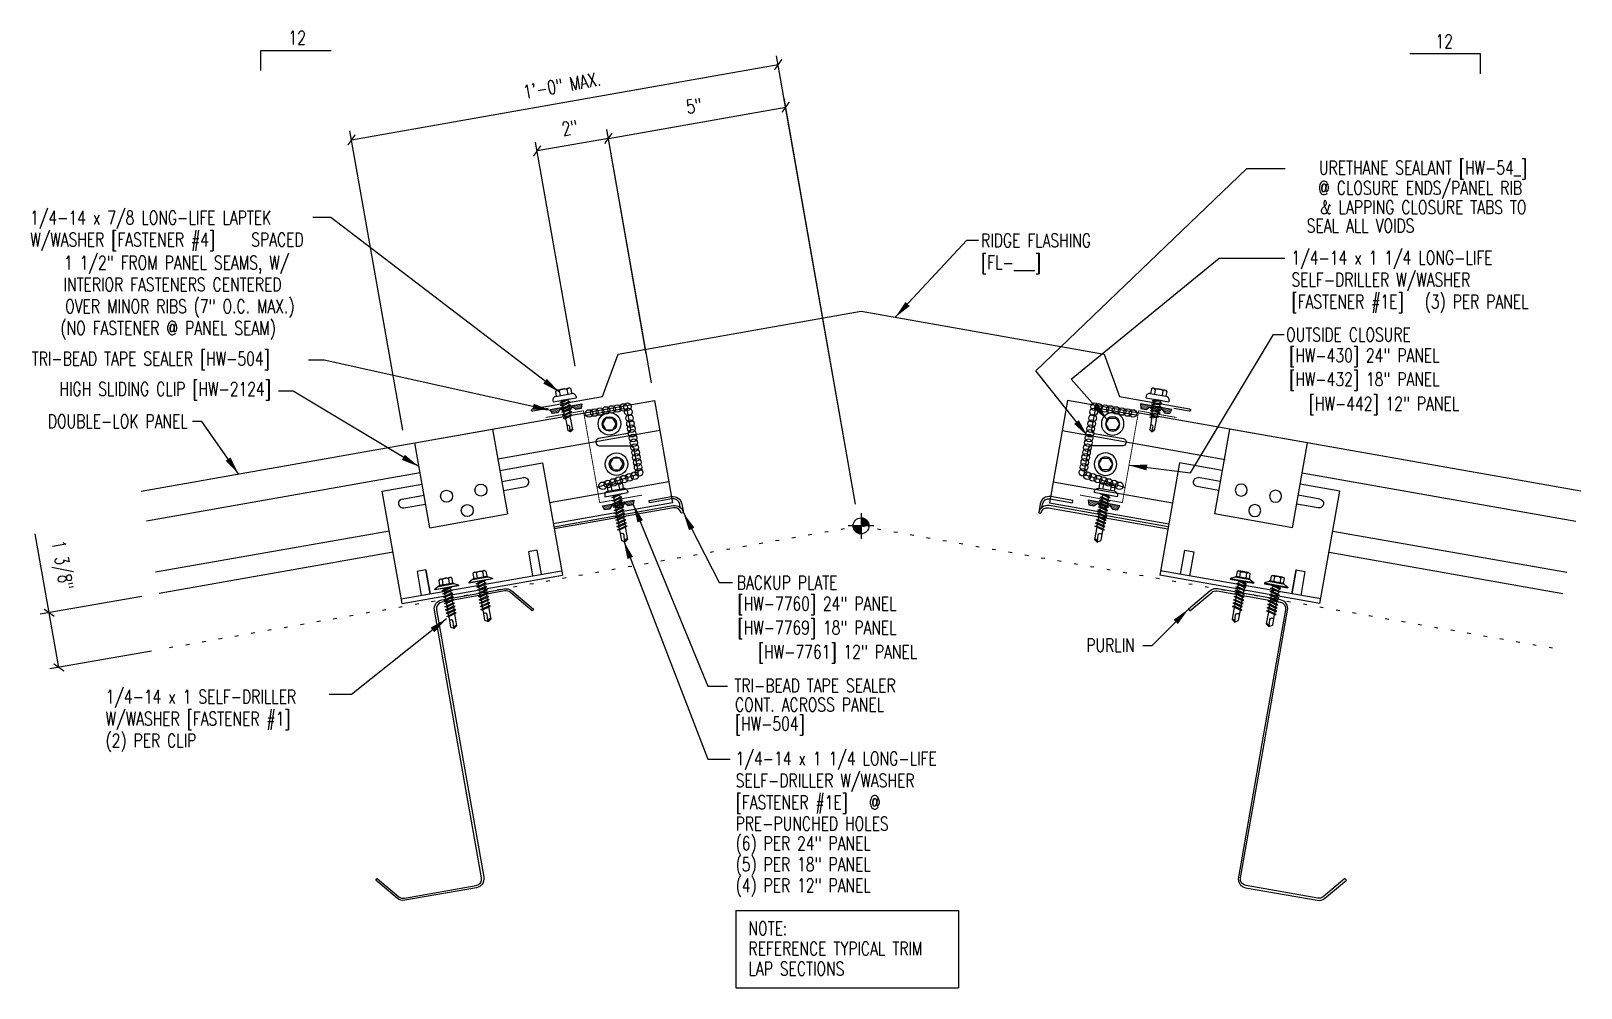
# Model space of a CAD drawing. Extents: x 0.2 to 43.1, y 9.4 to 35.9.
import ezdxf
from ezdxf.enums import TextEntityAlignment as Align

# ---------------------------------------------------------------- set-up
doc = ezdxf.new("R2010")
doc.units = 0
doc.header["$LTSCALE"] = 4
doc.header["$MEASUREMENT"] = 0
doc.linetypes.add('ACAD_ISO07W100', pattern=[3, 0, -3])
doc.layers.get('0').update_dxf_attribs({"linetype": 'CONTINUOUS'})
doc.layers.get('DEFPOINTS').update_dxf_attribs({"linetype": 'CONTINUOUS'})
for name, color, linetype in [('CLIP', 5, 'CONTINUOUS'), ('CLO', 3, 'CONTINUOUS'), ('DIM', 2, 'CONTINUOUS'), ('ELEV-MK', 3, 'CONTINUOUS'), ('FASTENER', 9, 'CONTINUOUS'), ('MARK', 1, 'CONTINUOUS'), ('PANEL', 11, 'CONTINUOUS'), ('STLA', 10, 'CONTINUOUS'), ('TAPE', 8, 'CONTINUOUS'), ('TEXT', 2, 'CONTINUOUS'), ('TRIM', 6, 'CONTINUOUS')]:
    doc.layers.add(name, color=color, linetype=linetype)
doc.styles.add('TEXT1', font='ROMANS.shx', dxfattribs={"width": 0.75, "height": 0.375})
doc.dimstyles.new('DETAIL', dxfattribs={"dimscale": 4, "dimtxt": 0.09375, "dimasz": 0.0625, "dimexe": 0.0625, "dimexo": 0.125, "dimgap": 0.0625, "dimtad": 1, "dimdec": 4, "dimzin": 3, "dimdsep": 46, "dimlunit": 4, "dimtxsty": 'TEXT1', "dimblk": 'ARCHTICK', "dimcen": 0.0625, "dimclrd": 7, "dimclre": 7, "dimclrt": 2, "dimadec": 0, "dimazin": 0, "dimtfac": 0.59375, "dimtdec": 4, "dimtmove": 0, "dimatfit": 3, "dimfxl": 0, "dimfrac": 2, "dimtolj": 1, "dimtzin": 3, "dimarcsym": 0})
doc.dimstyles.new('DETAIL$7', dxfattribs={"dimscale": 4, "dimtxt": 0.09375, "dimasz": 0.125, "dimexe": 0.0625, "dimexo": 0.125, "dimgap": 0.0625, "dimtad": 1, "dimdec": 4, "dimzin": 3, "dimdsep": 46, "dimlunit": 4, "dimtxsty": 'TEXT1', "dimblk": 'ARCHTICK', "dimcen": 0.0625, "dimclrd": 7, "dimclre": 7, "dimclrt": 2, "dimadec": 0, "dimazin": 0, "dimtfac": 0.59375, "dimtdec": 4, "dimtmove": 0, "dimatfit": 3, "dimfxl": 0, "dimfrac": 2, "dimtolj": 1, "dimtzin": 3, "dimarcsym": 0})

msp = doc.modelspace()

# ---------------------------------------------------------------- texts
at = {"layer": 'TEXT', "style": 'TEXT1', "width": 0.75}
for s, p in [('URETHANE SEALANT [HW-54_]', (41.573, 31.89547)), ('@ CLOSURE ENDS/PANEL RIB', (41.43991, 31.33925)), ('& LAPPING CLOSURE TABS TO', (41.56172, 30.80493)), ('SEAL ALL VOIDS', (38.46358, 30.29309)), ('1 1/2" FROM PANEL SEAMS, W/', (7.35155, 29.273)), ('INTERIOR FASTENERS CENTERED ', (7.32721, 28.66934)), ('OVER MINOR RIBS (7" O.C. MAX.)', (7.49312, 28.06579)), ('(NO FASTENER @ PANEL SEAM)', (6.97732, 27.46353)), ('HIGH SLIDING CLIP [HW-2124]', (6.83959, 25.7822)), ('[HW-442] 12" PANEL', (39.70234, 25.37714)), ('DOUBLE-LOK PANEL', (4.54364, 24.88808)), ('DOUBLE-LOK PANEL', (4.54364, 24.88808)), ('[HW-7761] 12" PANEL', (24.71254, 18.51732)), ('PURLIN', (30.72976, 18.70099))]:
    msp.add_text(s, height=0.375, dxfattribs=at).set_placement(p, align=Align.RIGHT)
for s, p in [('RIDGE FLASHING', (26.48185, 29.88603)), ('[FL-___]', (26.48185, 29.27888)), (' OUTSIDE CLOSURE', (34.72203, 27.28497)), ('TRI-BEAD TAPE SEALER [HW-504]', (0.22758, 26.62036)), ('[HW-430] 24" PANEL', (35.00022, 26.70883)), ('[HW-432] 18" PANEL', (35.00022, 26.0512)), ('BACKUP PLATE', (19.72557, 20.42905)), ('[HW-7760] 24" PANEL', (19.74531, 19.84753)), ('[HW-7769] 18" PANEL', (19.74531, 19.18588)), ('TRI-BEAD TAPE SEALER', (19.65983, 17.58563)), ('CONT. ACROSS PANEL', (19.67517, 17.05827)), ('[HW-504]', (19.67517, 16.52938)), ('PRE-PUNCHED HOLES', (19.69321, 13.76893)), ('(6) PER 24" PANEL', (19.69321, 13.22458)), ('(5) PER 18" PANEL', (19.69321, 12.64295)), ('(4) PER 12" PANEL', (19.69321, 12.06132))]:
    msp.add_text(s, height=0.375, dxfattribs=at).set_placement(p)

# ---------------------------------------------------------------- blocks, each defined once
blk = doc.blocks.new('_ArchTick')
at = {"color": 0, "linetype": 'ByBlock', "const_width": 0.15}
blk.add_lwpolyline([(-0.5, -0.5), (0.5, 0.5)], dxfattribs=at)
blk = doc.blocks.new('*D7')
at = {"layer": 'DEFPOINTS', "color": 0}
for p in [(14.204, 32.546), (17.309, 26.452), (15.34, 26.105)]:
    blk.add_point(p, dxfattribs=at)
at = {"layer": 'DIM', "color": 7, "lineweight": -2}
for p, q in [((17.222, 26.944), (16.13, 33.139)), ((15.253, 26.597), (14.161, 32.792)), ((16.174, 32.893), (14.204, 32.546))]:
    blk.add_line(p, q, dxfattribs=at)
at = {"layer": 'DIM', "color": 7, "lineweight": -2, "xscale": 0.25, "yscale": 0.25, "zscale": 0.25}
for p, rotation in [((16.174, 32.893), 9.999999999999886), ((14.204, 32.546), 189.9999999999999)]:
    blk.add_blockref('_ArchTick', p, dxfattribs=dict(at, rotation=rotation))
at = {"layer": 'DIM', "color": 2, "insert": (15.107, 33.185), "char_height": 0.375, "attachment_point": 5, "rotation": 10, "style": 'TEXT1'}
blk.add_mtext('\\A1;2"', dxfattribs=at)
blk = doc.blocks.new('*D5')
at = {"layer": 'DEFPOINTS', "color": 0}
for p in [(20.871, 34.934), (10.574, 24.336), (23.1, 22.291)]:
    blk.add_point(p, dxfattribs=at)
at = {"layer": 'DIM', "color": 7, "lineweight": -2}
for p, q in [((23.013, 22.783), (20.827, 35.18)), ((9.073, 32.853), (20.871, 34.934)), ((10.488, 24.829), (9.029, 33.099))]:
    blk.add_line(p, q, dxfattribs=at)
at = {"layer": 'DIM', "color": 7, "lineweight": -2, "xscale": 0.25, "yscale": 0.25, "zscale": 0.25}
for p, rotation in [((20.871, 34.934), 10), ((9.073, 32.853), 190)]:
    blk.add_blockref('_ArchTick', p, dxfattribs=dict(at, rotation=rotation))
at = {"layer": 'DIM', "color": 2, "insert": (14.89, 34.359), "char_height": 0.375, "attachment_point": 5, "rotation": 10, "style": 'TEXT1'}
blk.add_mtext('\\A1;1\'-0" MAX.', dxfattribs=at)
blk = doc.blocks.new('*D6')
at = {"layer": 'DEFPOINTS', "color": 0}
for p in [(21.078, 33.758), (17.451, 25.651), (23.1, 22.291)]:
    blk.add_point(p, dxfattribs=at)
at = {"layer": 'DIM', "color": 7, "lineweight": -2}
for p, q in [((23.013, 22.783), (21.035, 34.004)), ((16.174, 32.893), (21.078, 33.758)), ((17.364, 26.143), (16.13, 33.139))]:
    blk.add_line(p, q, dxfattribs=at)
at = {"layer": 'DIM', "color": 7, "lineweight": -2, "xscale": 0.25, "yscale": 0.25, "zscale": 0.25}
for p, rotation in [((21.078, 33.758), 10), ((16.174, 32.893), 190)]:
    blk.add_blockref('_ArchTick', p, dxfattribs=dict(at, rotation=rotation))
at = {"layer": 'DIM', "color": 2, "insert": (18.544, 33.792), "char_height": 0.375, "attachment_point": 5, "rotation": 10, "style": 'TEXT1'}
blk.add_mtext('\\A1;5"', dxfattribs=at)
blk = doc.blocks.new('MB_DW1')
at = {"layer": 'FASTENER'}
for p, q in [((-0.217, 0.114), (-0.326, 0.059)), ((-0.326, 0.059), (-0.326, 0.049)), ((-0.326, 0.049), (0.326, 0.049)), ((-0.217, 0.114), (0.217, 0.114)), ((-0.193, 0.137), (0.193, 0.137)), ((-0.193, 0.119), (0.193, 0.119)), ((-0.181, 0.276), (-0.181, 0.137)), ((-0.181, 0.137), (0.181, 0.137)), ((-0.139, -0.016), (0.046, 0.037)), ((-0.135, 0.302), (0.135, 0.302)), ((-0.104, -0.036), (0.139, 0.033)), ((-0.089, 0.276), (-0.089, 0.137)), ((-0.086, 0.037), (-0.086, -0.001)), ((-0.086, 0.037), (0.086, 0.037)), ((0.086, 0.037), (0.133, 0.037)), ((0.086, 0.018), (0.086, -0.042)), ((0.089, 0.276), (0.089, 0.137)), ((0.139, 0.033), (0.133, 0.037)), ((0.181, 0.276), (0.181, 0.137)), ((0.217, 0.114), (0.326, 0.059)), ((0.326, 0.059), (0.326, 0.049)), ((-0.104, -0.036), (-0.139, -0.016)), ((-0.139, -0.107), (0.104, -0.038)), ((-0.104, -0.127), (-0.139, -0.107)), ((-0.139, -0.198), (0.104, -0.128)), ((-0.104, -0.218), (-0.139, -0.198)), ((-0.139, -0.289), (0.104, -0.219)), ((-0.104, -0.309), (-0.139, -0.289)), ((-0.139, -0.38), (0.104, -0.31)), ((-0.104, -0.4), (-0.139, -0.38)), ((-0.139, -0.47), (0.104, -0.401)), ((-0.104, -0.127), (0.139, -0.058)), ((-0.104, -0.218), (0.139, -0.149)), ((-0.104, -0.309), (0.139, -0.239)), ((-0.104, -0.4), (0.139, -0.33)), ((-0.104, -0.491), (0.139, -0.421)), ((-0.086, -0.031), (-0.086, -0.092)), ((-0.086, -0.122), (-0.086, -0.183)), ((-0.086, -0.213), (-0.086, -0.274)), ((-0.086, -0.304), (-0.086, -0.364)), ((-0.086, -0.395), (-0.086, -0.455)), ((0.086, -0.073), (0.086, -0.133)), ((0.086, -0.164), (0.086, -0.224)), ((0.086, -0.255), (0.086, -0.315)), ((0.086, -0.345), (0.086, -0.406)), ((0.139, -0.058), (0.104, -0.038)), ((0.139, -0.149), (0.104, -0.128)), ((0.139, -0.239), (0.104, -0.219)), ((0.139, -0.33), (0.104, -0.31)), ((0.139, -0.421), (0.104, -0.401)), ((-0.104, -0.491), (-0.139, -0.47)), ((-0.139, -0.561), (0.104, -0.492)), ((-0.104, -0.581), (-0.139, -0.561)), ((-0.139, -0.652), (0.104, -0.583)), ((-0.104, -0.672), (-0.139, -0.652)), ((-0.139, -0.743), (0.104, -0.674)), ((-0.104, -0.763), (-0.139, -0.743)), ((-0.104, -0.581), (0.139, -0.512)), ((-0.104, -0.672), (0.139, -0.603)), ((-0.104, -0.763), (0.139, -0.694)), ((-0.086, -0.486), (-0.086, -0.546)), ((-0.086, -0.577), (-0.086, -0.637)), ((-0.086, -0.667), (-0.086, -0.728)), ((-0.086, -0.758), (-0.086, -1.05)), ((0.086, -0.436), (0.086, -0.497)), ((0.086, -0.527), (0.086, -0.588)), ((0.086, -0.618), (0.086, -0.679)), ((0.086, -0.709), (0.086, -1.05)), ((0.139, -0.512), (0.104, -0.492)), ((0.139, -0.603), (0.104, -0.583)), ((0.139, -0.694), (0.104, -0.674)), ((0, -1.111), (-0.086, -1.05)), ((-0.002, -1.095), (0.014, -0.909)), ((0, -1.111), (0.086, -1.05))]:
    blk.add_line(p, q, dxfattribs=at)
blk.add_lwpolyline([(-0.331, 0.037), (-0.331, 0.049), (0.331, 0.049), (0.331, 0.037)], close=True, dxfattribs=at)
for centre, radius, start, end in [((-0.193, 0.128), 0.00894, 90, 270), ((-0.135, 0.25), 0.0527, 29.8754, 150.1246), ((0, 0.138), 0.164, 56.9974, 123.0026), ((0.135, 0.25), 0.0527, 29.8754, 150.1246), ((0.193, 0.128), 0.00894, 270, 90), ((-0.046, -0.921), 0.0615, 11.1445, 130.906), ((0.054, -1.097), 0.0563, 55.4585, 194.8454)]:
    blk.add_arc(centre, radius, start, end, dxfattribs=at)
blk = doc.blocks.new('A$C40D92978')
at = {"layer": 'CLO'}
blk.add_lwpolyline([(1.074, 2.419), (2.155, 2.61, -0.414214), (2.26, 2.537), (2.349, 2.031, -0.414214), (2.276, 1.927), (1.468, 1.784, 0.414214), (1.395, 1.68), (1.399, 1.658, 0.362577), (1.487, 1.584), (2.353, 1.579, -0.362577), (2.441, 1.505), (2.554, 0.869, -0.377256), (2.492, 0.768), (1.424, 0.435)], format="xyb", dxfattribs=at)
at = {"layer": 'CLO', "const_width": 0.0239}
blk.add_lwpolyline([(2.668, 0.22), (1.499, 0.014), (1.048, 2.551), (0.002, 2.366)], dxfattribs=at)
blk = doc.blocks.new('*X9')
at = {"color": 0}
for p, q in [((-0.434, 0.135), (-0.434, 0.135)), ((-0.434, 0.123), (-0.434, 0.123)), ((-0.422, 0.141), (-0.422, 0.141)), ((-0.422, 0.129), (-0.422, 0.129)), ((-0.422, 0.117), (-0.422, 0.117)), ((-0.422, 0.105), (-0.422, 0.105)), ((-0.422, 0.094), (-0.422, 0.094)), ((-0.422, 0.082), (-0.422, 0.082)), ((-0.41, 0.135), (-0.41, 0.135)), ((-0.41, 0.123), (-0.41, 0.123)), ((-0.41, 0.111), (-0.41, 0.111)), ((-0.41, 0.1), (-0.41, 0.1)), ((-0.41, 0.088), (-0.41, 0.088)), ((-0.41, 0.076), (-0.41, 0.076)), ((-0.41, 0.064), (-0.41, 0.064)), ((-0.41, 0.053), (-0.41, 0.053)), ((-0.41, 0.041), (-0.41, 0.041)), ((-0.398, 0.141), (-0.398, 0.141)), ((-0.398, 0.129), (-0.398, 0.129)), ((-0.398, 0.117), (-0.398, 0.117)), ((-0.398, 0.105), (-0.398, 0.105)), ((-0.398, 0.094), (-0.398, 0.094)), ((-0.398, 0.082), (-0.398, 0.082)), ((-0.398, 0.07), (-0.398, 0.07)), ((-0.398, 0.059), (-0.398, 0.059)), ((-0.398, 0.047), (-0.398, 0.047)), ((-0.398, 0.035), (-0.398, 0.035)), ((-0.398, 0.023), (-0.398, 0.023)), ((-0.387, 0.135), (-0.387, 0.135)), ((-0.387, 0.123), (-0.387, 0.123)), ((-0.387, 0.111), (-0.387, 0.111)), ((-0.387, 0.1), (-0.387, 0.1)), ((-0.387, 0.088), (-0.387, 0.088)), ((-0.387, 0.076), (-0.387, 0.076)), ((-0.387, 0.064), (-0.387, 0.064)), ((-0.387, 0.053), (-0.387, 0.053)), ((-0.387, 0.041), (-0.387, 0.041)), ((-0.387, 0.029), (-0.387, 0.029)), ((-0.375, 0.141), (-0.375, 0.141)), ((-0.375, 0.129), (-0.375, 0.129)), ((-0.375, 0.117), (-0.375, 0.117)), ((-0.375, 0.105), (-0.375, 0.105)), ((-0.375, 0.094), (-0.375, 0.094)), ((-0.375, 0.082), (-0.375, 0.082)), ((-0.375, 0.07), (-0.375, 0.07)), ((-0.375, 0.059), (-0.375, 0.059)), ((-0.375, 0.047), (-0.375, 0.047)), ((-0.375, 0.035), (-0.375, 0.035)), ((-0.375, 0.023), (-0.375, 0.023)), ((-0.363, 0.135), (-0.363, 0.135)), ((-0.363, 0.123), (-0.363, 0.123)), ((-0.363, 0.111), (-0.363, 0.111)), ((-0.363, 0.1), (-0.363, 0.1)), ((-0.363, 0.088), (-0.363, 0.088)), ((-0.363, 0.076), (-0.363, 0.076)), ((-0.363, 0.064), (-0.363, 0.064)), ((-0.363, 0.053), (-0.363, 0.053)), ((-0.363, 0.041), (-0.363, 0.041)), ((-0.363, 0.029), (-0.363, 0.029)), ((-0.352, 0.141), (-0.352, 0.141)), ((-0.352, 0.129), (-0.352, 0.129)), ((-0.352, 0.117), (-0.352, 0.117)), ((-0.352, 0.105), (-0.352, 0.105)), ((-0.352, 0.094), (-0.352, 0.094)), ((-0.352, 0.082), (-0.352, 0.082)), ((-0.352, 0.07), (-0.352, 0.07)), ((-0.352, 0.059), (-0.352, 0.059)), ((-0.352, 0.047), (-0.352, 0.047)), ((-0.352, 0.035), (-0.352, 0.035)), ((-0.352, 0.023), (-0.352, 0.023)), ((-0.34, 0.135), (-0.34, 0.135)), ((-0.34, 0.123), (-0.34, 0.123)), ((-0.34, 0.111), (-0.34, 0.111)), ((-0.34, 0.1), (-0.34, 0.1)), ((-0.34, 0.088), (-0.34, 0.088)), ((-0.34, 0.076), (-0.34, 0.076)), ((-0.34, 0.064), (-0.34, 0.064)), ((-0.34, 0.053), (-0.34, 0.053)), ((-0.34, 0.041), (-0.34, 0.041)), ((-0.34, 0.029), (-0.34, 0.029)), ((-0.328, 0.141), (-0.328, 0.141)), ((-0.328, 0.129), (-0.328, 0.129)), ((-0.328, 0.117), (-0.328, 0.117)), ((-0.328, 0.105), (-0.328, 0.105)), ((-0.328, 0.094), (-0.328, 0.094)), ((-0.328, 0.082), (-0.328, 0.082)), ((-0.328, 0.07), (-0.328, 0.07)), ((-0.328, 0.059), (-0.328, 0.059)), ((-0.328, 0.047), (-0.328, 0.047)), ((-0.328, 0.035), (-0.328, 0.035)), ((-0.328, 0.023), (-0.328, 0.023)), ((-0.316, 0.135), (-0.316, 0.135)), ((-0.316, 0.123), (-0.316, 0.123)), ((-0.316, 0.111), (-0.316, 0.111)), ((-0.316, 0.1), (-0.316, 0.1)), ((-0.316, 0.088), (-0.316, 0.088)), ((-0.316, 0.076), (-0.316, 0.076)), ((-0.316, 0.064), (-0.316, 0.064)), ((-0.316, 0.053), (-0.316, 0.053)), ((-0.316, 0.041), (-0.316, 0.041)), ((-0.316, 0.029), (-0.316, 0.029)), ((-0.305, 0.141), (-0.305, 0.141)), ((-0.305, 0.129), (-0.305, 0.129)), ((-0.305, 0.117), (-0.305, 0.117)), ((-0.305, 0.105), (-0.305, 0.105)), ((-0.305, 0.094), (-0.305, 0.094)), ((-0.305, 0.082), (-0.305, 0.082)), ((-0.305, 0.07), (-0.305, 0.07)), ((-0.305, 0.059), (-0.305, 0.059)), ((-0.305, 0.047), (-0.305, 0.047)), ((-0.305, 0.035), (-0.305, 0.035)), ((-0.305, 0.023), (-0.305, 0.023)), ((-0.293, 0.135), (-0.293, 0.135)), ((-0.293, 0.123), (-0.293, 0.123)), ((-0.293, 0.111), (-0.293, 0.111)), ((-0.293, 0.1), (-0.293, 0.1)), ((-0.293, 0.088), (-0.293, 0.088)), ((-0.293, 0.076), (-0.293, 0.076)), ((-0.293, 0.064), (-0.293, 0.064)), ((-0.293, 0.053), (-0.293, 0.053)), ((-0.293, 0.041), (-0.293, 0.041)), ((-0.293, 0.029), (-0.293, 0.029)), ((-0.281, 0.141), (-0.281, 0.141)), ((-0.281, 0.129), (-0.281, 0.129)), ((-0.281, 0.117), (-0.281, 0.117)), ((-0.281, 0.105), (-0.281, 0.105)), ((-0.281, 0.094), (-0.281, 0.094)), ((-0.281, 0.082), (-0.281, 0.082)), ((-0.281, 0.07), (-0.281, 0.07)), ((-0.281, 0.059), (-0.281, 0.059)), ((-0.281, 0.047), (-0.281, 0.047)), ((-0.281, 0.035), (-0.281, 0.035)), ((-0.281, 0.023), (-0.281, 0.023)), ((-0.27, 0.135), (-0.27, 0.135)), ((-0.27, 0.123), (-0.27, 0.123)), ((-0.27, 0.111), (-0.27, 0.111)), ((-0.27, 0.1), (-0.27, 0.1)), ((-0.27, 0.088), (-0.27, 0.088)), ((-0.27, 0.076), (-0.27, 0.076)), ((-0.27, 0.064), (-0.27, 0.064)), ((-0.27, 0.053), (-0.27, 0.053)), ((-0.27, 0.041), (-0.27, 0.041)), ((-0.27, 0.029), (-0.27, 0.029)), ((-0.258, 0.141), (-0.258, 0.141)), ((-0.258, 0.129), (-0.258, 0.129)), ((-0.258, 0.117), (-0.258, 0.117)), ((-0.258, 0.105), (-0.258, 0.105)), ((-0.258, 0.094), (-0.258, 0.094)), ((-0.258, 0.082), (-0.258, 0.082)), ((-0.258, 0.07), (-0.258, 0.07)), ((-0.258, 0.059), (-0.258, 0.059)), ((-0.258, 0.047), (-0.258, 0.047)), ((-0.258, 0.035), (-0.258, 0.035)), ((-0.258, 0.023), (-0.258, 0.023)), ((-0.246, 0.135), (-0.246, 0.135)), ((-0.246, 0.123), (-0.246, 0.123)), ((-0.246, 0.111), (-0.246, 0.111)), ((-0.246, 0.1), (-0.246, 0.1)), ((-0.246, 0.088), (-0.246, 0.088)), ((-0.246, 0.076), (-0.246, 0.076)), ((-0.246, 0.064), (-0.246, 0.064)), ((-0.246, 0.053), (-0.246, 0.053)), ((-0.246, 0.041), (-0.246, 0.041)), ((-0.234, 0.141), (-0.234, 0.141)), ((-0.234, 0.129), (-0.234, 0.129)), ((-0.234, 0.117), (-0.234, 0.117)), ((-0.234, 0.105), (-0.234, 0.105)), ((-0.234, 0.094), (-0.234, 0.094)), ((-0.234, 0.082), (-0.234, 0.082)), ((-0.234, 0.07), (-0.234, 0.07)), ((-0.234, 0.059), (-0.234, 0.059)), ((-0.234, 0.047), (-0.234, 0.047)), ((-0.223, 0.135), (-0.223, 0.135)), ((-0.223, 0.123), (-0.223, 0.123)), ((-0.223, 0.111), (-0.223, 0.111)), ((-0.223, 0.1), (-0.223, 0.1)), ((-0.223, 0.088), (-0.223, 0.088)), ((-0.223, 0.076), (-0.223, 0.076)), ((-0.223, 0.064), (-0.223, 0.064)), ((-0.211, 0.141), (-0.211, 0.141)), ((-0.211, 0.129), (-0.211, 0.129)), ((-0.211, 0.117), (-0.211, 0.117)), ((-0.211, 0.105), (-0.211, 0.105)), ((-0.211, 0.094), (-0.211, 0.094)), ((-0.211, 0.082), (-0.211, 0.082)), ((-0.211, 0.07), (-0.211, 0.07)), ((-0.199, 0.135), (-0.199, 0.135)), ((-0.199, 0.123), (-0.199, 0.123)), ((-0.199, 0.111), (-0.199, 0.111)), ((-0.199, 0.1), (-0.199, 0.1)), ((-0.199, 0.088), (-0.199, 0.088)), ((-0.188, 0.141), (-0.188, 0.141)), ((-0.188, 0.129), (-0.188, 0.129)), ((-0.188, 0.117), (-0.188, 0.117)), ((-0.188, 0.105), (-0.188, 0.105)), ((-0.188, 0.094), (-0.188, 0.094)), ((-0.176, 0.135), (-0.176, 0.135)), ((-0.176, 0.123), (-0.176, 0.123)), ((-0.176, 0.111), (-0.176, 0.111)), ((-0.164, 0.141), (-0.164, 0.141)), ((-0.164, 0.129), (-0.164, 0.129)), ((-0.164, 0.117), (-0.164, 0.117)), ((-0.164, 0.105), (-0.164, 0.105)), ((-0.152, 0.135), (-0.152, 0.135)), ((-0.152, 0.123), (-0.152, 0.123)), ((-0.152, 0.111), (-0.152, 0.111)), ((-0.152, 0.1), (-0.152, 0.1)), ((-0.141, 0.141), (-0.141, 0.141)), ((-0.141, 0.129), (-0.141, 0.129)), ((-0.141, 0.117), (-0.141, 0.117)), ((-0.141, 0.105), (-0.141, 0.105)), ((-0.141, 0.094), (-0.141, 0.094)), ((-0.141, 0.082), (-0.141, 0.082)), ((-0.129, 0.135), (-0.129, 0.135)), ((-0.129, 0.123), (-0.129, 0.123)), ((-0.129, 0.111), (-0.129, 0.111)), ((-0.129, 0.1), (-0.129, 0.1)), ((-0.129, 0.088), (-0.129, 0.088)), ((-0.129, 0.076), (-0.129, 0.076)), ((-0.117, 0.141), (-0.117, 0.141)), ((-0.117, 0.129), (-0.117, 0.129)), ((-0.117, 0.117), (-0.117, 0.117)), ((-0.117, 0.105), (-0.117, 0.105)), ((-0.117, 0.094), (-0.117, 0.094)), ((-0.117, 0.082), (-0.117, 0.082)), ((-0.117, 0.07), (-0.117, 0.07)), ((-0.117, 0.059), (-0.117, 0.059)), ((-0.105, 0.135), (-0.105, 0.135)), ((-0.105, 0.123), (-0.105, 0.123)), ((-0.105, 0.111), (-0.105, 0.111)), ((-0.105, 0.1), (-0.105, 0.1)), ((-0.105, 0.088), (-0.105, 0.088)), ((-0.105, 0.076), (-0.105, 0.076)), ((-0.105, 0.064), (-0.105, 0.064)), ((-0.105, 0.053), (-0.105, 0.053)), ((-0.094, 0.141), (-0.094, 0.141)), ((-0.094, 0.129), (-0.094, 0.129)), ((-0.094, 0.117), (-0.094, 0.117)), ((-0.094, 0.105), (-0.094, 0.105)), ((-0.094, 0.094), (-0.094, 0.094)), ((-0.094, 0.082), (-0.094, 0.082)), ((-0.094, 0.07), (-0.094, 0.07)), ((-0.094, 0.059), (-0.094, 0.059)), ((-0.094, 0.047), (-0.094, 0.047)), ((-0.094, 0.035), (-0.094, 0.035)), ((-0.082, 0.135), (-0.082, 0.135)), ((-0.082, 0.123), (-0.082, 0.123)), ((-0.082, 0.111), (-0.082, 0.111)), ((-0.082, 0.1), (-0.082, 0.1)), ((-0.082, 0.088), (-0.082, 0.088)), ((-0.082, 0.076), (-0.082, 0.076)), ((-0.082, 0.064), (-0.082, 0.064)), ((-0.082, 0.053), (-0.082, 0.053)), ((-0.082, 0.041), (-0.082, 0.041)), ((-0.082, 0.029), (-0.082, 0.029)), ((-0.07, 0.141), (-0.07, 0.141)), ((-0.07, 0.129), (-0.07, 0.129)), ((-0.07, 0.117), (-0.07, 0.117)), ((-0.07, 0.105), (-0.07, 0.105)), ((-0.07, 0.094), (-0.07, 0.094)), ((-0.07, 0.082), (-0.07, 0.082)), ((-0.07, 0.07), (-0.07, 0.07)), ((-0.07, 0.059), (-0.07, 0.059)), ((-0.07, 0.047), (-0.07, 0.047)), ((-0.07, 0.035), (-0.07, 0.035)), ((-0.07, 0.023), (-0.07, 0.023)), ((-0.059, 0.135), (-0.059, 0.135)), ((-0.059, 0.123), (-0.059, 0.123)), ((-0.059, 0.111), (-0.059, 0.111)), ((-0.059, 0.1), (-0.059, 0.1)), ((-0.059, 0.088), (-0.059, 0.088)), ((-0.059, 0.076), (-0.059, 0.076)), ((-0.059, 0.064), (-0.059, 0.064)), ((-0.059, 0.053), (-0.059, 0.053)), ((-0.059, 0.041), (-0.059, 0.041)), ((-0.059, 0.029), (-0.059, 0.029)), ((-0.047, 0.141), (-0.047, 0.141)), ((-0.047, 0.129), (-0.047, 0.129)), ((-0.047, 0.117), (-0.047, 0.117)), ((-0.047, 0.105), (-0.047, 0.105)), ((-0.047, 0.094), (-0.047, 0.094)), ((-0.047, 0.082), (-0.047, 0.082)), ((-0.047, 0.07), (-0.047, 0.07)), ((-0.047, 0.059), (-0.047, 0.059)), ((-0.047, 0.047), (-0.047, 0.047)), ((-0.047, 0.035), (-0.047, 0.035)), ((-0.047, 0.023), (-0.047, 0.023)), ((-0.035, 0.135), (-0.035, 0.135)), ((-0.035, 0.123), (-0.035, 0.123)), ((-0.035, 0.111), (-0.035, 0.111)), ((-0.035, 0.1), (-0.035, 0.1)), ((-0.035, 0.088), (-0.035, 0.088)), ((-0.035, 0.076), (-0.035, 0.076)), ((-0.035, 0.064), (-0.035, 0.064)), ((-0.035, 0.053), (-0.035, 0.053)), ((-0.035, 0.041), (-0.035, 0.041)), ((-0.035, 0.029), (-0.035, 0.029)), ((-0.023, 0.141), (-0.023, 0.141)), ((-0.023, 0.129), (-0.023, 0.129)), ((-0.023, 0.117), (-0.023, 0.117)), ((-0.023, 0.105), (-0.023, 0.105)), ((-0.023, 0.094), (-0.023, 0.094)), ((-0.023, 0.082), (-0.023, 0.082)), ((-0.023, 0.07), (-0.023, 0.07)), ((-0.023, 0.059), (-0.023, 0.059)), ((-0.023, 0.047), (-0.023, 0.047)), ((-0.023, 0.035), (-0.023, 0.035)), ((-0.023, 0.023), (-0.023, 0.023)), ((-0.012, 0.135), (-0.012, 0.135)), ((-0.012, 0.123), (-0.012, 0.123)), ((-0.012, 0.111), (-0.012, 0.111)), ((-0.012, 0.1), (-0.012, 0.1)), ((-0.012, 0.088), (-0.012, 0.088)), ((-0.012, 0.076), (-0.012, 0.076)), ((-0.012, 0.064), (-0.012, 0.064)), ((-0.012, 0.053), (-0.012, 0.053)), ((-0.012, 0.041), (-0.012, 0.041)), ((-0.012, 0.029), (-0.012, 0.029)), ((0, 0.141), (0, 0.141)), ((0, 0.129), (0, 0.129)), ((0, 0.117), (0, 0.117)), ((0, 0.105), (0, 0.105)), ((0, 0.094), (0, 0.094)), ((0, 0.082), (0, 0.082)), ((0, 0.07), (0, 0.07)), ((0, 0.059), (0, 0.059)), ((0, 0.047), (0, 0.047)), ((0, 0.035), (0, 0.035)), ((0, 0.023), (0, 0.023)), ((0.012, 0.135), (0.012, 0.135)), ((0.012, 0.123), (0.012, 0.123)), ((0.012, 0.111), (0.012, 0.111)), ((0.012, 0.1), (0.012, 0.1)), ((0.012, 0.088), (0.012, 0.088)), ((0.012, 0.076), (0.012, 0.076)), ((0.012, 0.064), (0.012, 0.064)), ((0.012, 0.053), (0.012, 0.053)), ((0.012, 0.041), (0.012, 0.041)), ((0.012, 0.029), (0.012, 0.029)), ((0.023, 0.141), (0.023, 0.141)), ((0.023, 0.129), (0.023, 0.129)), ((0.023, 0.117), (0.023, 0.117)), ((0.023, 0.105), (0.023, 0.105)), ((0.023, 0.094), (0.023, 0.094)), ((0.023, 0.082), (0.023, 0.082)), ((0.023, 0.07), (0.023, 0.07)), ((0.023, 0.059), (0.023, 0.059)), ((0.023, 0.047), (0.023, 0.047)), ((0.023, 0.035), (0.023, 0.035)), ((0.023, 0.023), (0.023, 0.023)), ((0.035, 0.135), (0.035, 0.135)), ((0.035, 0.123), (0.035, 0.123)), ((0.035, 0.111), (0.035, 0.111)), ((0.035, 0.1), (0.035, 0.1)), ((0.035, 0.088), (0.035, 0.088)), ((0.035, 0.076), (0.035, 0.076)), ((0.035, 0.064), (0.035, 0.064)), ((0.035, 0.053), (0.035, 0.053)), ((0.035, 0.041), (0.035, 0.041)), ((0.035, 0.029), (0.035, 0.029)), ((0.047, 0.141), (0.047, 0.141)), ((0.047, 0.129), (0.047, 0.129)), ((0.047, 0.117), (0.047, 0.117)), ((0.047, 0.105), (0.047, 0.105)), ((0.047, 0.094), (0.047, 0.094)), ((0.047, 0.082), (0.047, 0.082)), ((0.047, 0.07), (0.047, 0.07)), ((0.047, 0.059), (0.047, 0.059)), ((0.047, 0.047), (0.047, 0.047)), ((0.047, 0.035), (0.047, 0.035)), ((0.047, 0.023), (0.047, 0.023)), ((0.059, 0.135), (0.059, 0.135)), ((0.059, 0.123), (0.059, 0.123)), ((0.059, 0.111), (0.059, 0.111)), ((0.059, 0.1), (0.059, 0.1)), ((0.059, 0.088), (0.059, 0.088)), ((0.059, 0.076), (0.059, 0.076)), ((0.059, 0.064), (0.059, 0.064)), ((0.059, 0.053), (0.059, 0.053)), ((0.059, 0.041), (0.059, 0.041)), ((0.059, 0.029), (0.059, 0.029)), ((0.07, 0.141), (0.07, 0.141)), ((0.07, 0.129), (0.07, 0.129)), ((0.07, 0.117), (0.07, 0.117)), ((0.07, 0.105), (0.07, 0.105)), ((0.07, 0.094), (0.07, 0.094)), ((0.07, 0.082), (0.07, 0.082)), ((0.07, 0.07), (0.07, 0.07)), ((0.07, 0.059), (0.07, 0.059)), ((0.07, 0.047), (0.07, 0.047)), ((0.07, 0.035), (0.07, 0.035)), ((0.07, 0.023), (0.07, 0.023)), ((0.082, 0.135), (0.082, 0.135)), ((0.082, 0.123), (0.082, 0.123)), ((0.082, 0.111), (0.082, 0.111)), ((0.082, 0.1), (0.082, 0.1)), ((0.082, 0.088), (0.082, 0.088)), ((0.082, 0.076), (0.082, 0.076)), ((0.082, 0.064), (0.082, 0.064)), ((0.082, 0.053), (0.082, 0.053)), ((0.082, 0.041), (0.082, 0.041)), ((0.082, 0.029), (0.082, 0.029)), ((0.094, 0.141), (0.094, 0.141)), ((0.094, 0.129), (0.094, 0.129)), ((0.094, 0.117), (0.094, 0.117)), ((0.094, 0.105), (0.094, 0.105)), ((0.094, 0.094), (0.094, 0.094)), ((0.094, 0.082), (0.094, 0.082)), ((0.094, 0.07), (0.094, 0.07)), ((0.094, 0.059), (0.094, 0.059)), ((0.094, 0.047), (0.094, 0.047)), ((0.094, 0.035), (0.094, 0.035)), ((0.105, 0.135), (0.105, 0.135)), ((0.105, 0.123), (0.105, 0.123)), ((0.105, 0.111), (0.105, 0.111)), ((0.105, 0.1), (0.105, 0.1)), ((0.105, 0.088), (0.105, 0.088)), ((0.105, 0.076), (0.105, 0.076)), ((0.105, 0.064), (0.105, 0.064)), ((0.105, 0.053), (0.105, 0.053)), ((0.117, 0.141), (0.117, 0.141)), ((0.117, 0.129), (0.117, 0.129)), ((0.117, 0.117), (0.117, 0.117)), ((0.117, 0.105), (0.117, 0.105)), ((0.117, 0.094), (0.117, 0.094)), ((0.117, 0.082), (0.117, 0.082)), ((0.117, 0.07), (0.117, 0.07)), ((0.117, 0.059), (0.117, 0.059)), ((0.129, 0.135), (0.129, 0.135)), ((0.129, 0.123), (0.129, 0.123)), ((0.129, 0.111), (0.129, 0.111)), ((0.129, 0.1), (0.129, 0.1)), ((0.129, 0.088), (0.129, 0.088)), ((0.129, 0.076), (0.129, 0.076)), ((0.141, 0.141), (0.141, 0.141)), ((0.141, 0.129), (0.141, 0.129)), ((0.141, 0.117), (0.141, 0.117)), ((0.141, 0.105), (0.141, 0.105)), ((0.141, 0.094), (0.141, 0.094)), ((0.141, 0.082), (0.141, 0.082)), ((0.152, 0.135), (0.152, 0.135)), ((0.152, 0.123), (0.152, 0.123)), ((0.152, 0.111), (0.152, 0.111)), ((0.152, 0.1), (0.152, 0.1)), ((0.164, 0.141), (0.164, 0.141)), ((0.164, 0.129), (0.164, 0.129)), ((0.164, 0.117), (0.164, 0.117)), ((0.164, 0.105), (0.164, 0.105)), ((0.176, 0.135), (0.176, 0.135)), ((0.176, 0.123), (0.176, 0.123)), ((0.176, 0.111), (0.176, 0.111)), ((0.188, 0.141), (0.188, 0.141)), ((0.188, 0.129), (0.188, 0.129)), ((0.188, 0.117), (0.188, 0.117)), ((0.188, 0.105), (0.188, 0.105)), ((0.188, 0.094), (0.188, 0.094)), ((0.199, 0.135), (0.199, 0.135)), ((0.199, 0.123), (0.199, 0.123)), ((0.199, 0.111), (0.199, 0.111)), ((0.199, 0.1), (0.199, 0.1)), ((0.199, 0.088), (0.199, 0.088)), ((0.211, 0.141), (0.211, 0.141)), ((0.211, 0.129), (0.211, 0.129)), ((0.211, 0.117), (0.211, 0.117)), ((0.211, 0.105), (0.211, 0.105)), ((0.211, 0.094), (0.211, 0.094)), ((0.211, 0.082), (0.211, 0.082)), ((0.211, 0.07), (0.211, 0.07)), ((0.223, 0.135), (0.223, 0.135)), ((0.223, 0.123), (0.223, 0.123)), ((0.223, 0.111), (0.223, 0.111)), ((0.223, 0.1), (0.223, 0.1)), ((0.223, 0.088), (0.223, 0.088)), ((0.223, 0.076), (0.223, 0.076)), ((0.223, 0.064), (0.223, 0.064)), ((0.234, 0.141), (0.234, 0.141)), ((0.234, 0.129), (0.234, 0.129)), ((0.234, 0.117), (0.234, 0.117)), ((0.234, 0.105), (0.234, 0.105)), ((0.234, 0.094), (0.234, 0.094)), ((0.234, 0.082), (0.234, 0.082)), ((0.234, 0.07), (0.234, 0.07)), ((0.234, 0.059), (0.234, 0.059)), ((0.234, 0.047), (0.234, 0.047)), ((0.246, 0.135), (0.246, 0.135)), ((0.246, 0.123), (0.246, 0.123)), ((0.246, 0.111), (0.246, 0.111)), ((0.246, 0.1), (0.246, 0.1)), ((0.246, 0.088), (0.246, 0.088)), ((0.246, 0.076), (0.246, 0.076)), ((0.246, 0.064), (0.246, 0.064)), ((0.246, 0.053), (0.246, 0.053)), ((0.246, 0.041), (0.246, 0.041)), ((0.258, 0.141), (0.258, 0.141)), ((0.258, 0.129), (0.258, 0.129)), ((0.258, 0.117), (0.258, 0.117)), ((0.258, 0.105), (0.258, 0.105)), ((0.258, 0.094), (0.258, 0.094)), ((0.258, 0.082), (0.258, 0.082)), ((0.258, 0.07), (0.258, 0.07)), ((0.258, 0.059), (0.258, 0.059)), ((0.258, 0.047), (0.258, 0.047)), ((0.258, 0.035), (0.258, 0.035)), ((0.258, 0.023), (0.258, 0.023)), ((0.27, 0.135), (0.27, 0.135)), ((0.27, 0.123), (0.27, 0.123)), ((0.27, 0.111), (0.27, 0.111)), ((0.27, 0.1), (0.27, 0.1)), ((0.27, 0.088), (0.27, 0.088)), ((0.27, 0.076), (0.27, 0.076)), ((0.27, 0.064), (0.27, 0.064)), ((0.27, 0.053), (0.27, 0.053)), ((0.27, 0.041), (0.27, 0.041)), ((0.27, 0.029), (0.27, 0.029)), ((0.281, 0.141), (0.281, 0.141)), ((0.281, 0.129), (0.281, 0.129)), ((0.281, 0.117), (0.281, 0.117)), ((0.281, 0.105), (0.281, 0.105)), ((0.281, 0.094), (0.281, 0.094)), ((0.281, 0.082), (0.281, 0.082)), ((0.281, 0.07), (0.281, 0.07)), ((0.281, 0.059), (0.281, 0.059)), ((0.281, 0.047), (0.281, 0.047)), ((0.281, 0.035), (0.281, 0.035)), ((0.281, 0.023), (0.281, 0.023)), ((0.293, 0.135), (0.293, 0.135)), ((0.293, 0.123), (0.293, 0.123)), ((0.293, 0.111), (0.293, 0.111)), ((0.293, 0.1), (0.293, 0.1)), ((0.293, 0.088), (0.293, 0.088)), ((0.293, 0.076), (0.293, 0.076)), ((0.293, 0.064), (0.293, 0.064)), ((0.293, 0.053), (0.293, 0.053)), ((0.293, 0.041), (0.293, 0.041)), ((0.293, 0.029), (0.293, 0.029)), ((0.305, 0.141), (0.305, 0.141)), ((0.305, 0.129), (0.305, 0.129)), ((0.305, 0.117), (0.305, 0.117)), ((0.305, 0.105), (0.305, 0.105)), ((0.305, 0.094), (0.305, 0.094)), ((0.305, 0.082), (0.305, 0.082)), ((0.305, 0.07), (0.305, 0.07)), ((0.305, 0.059), (0.305, 0.059)), ((0.305, 0.047), (0.305, 0.047)), ((0.305, 0.035), (0.305, 0.035)), ((0.305, 0.023), (0.305, 0.023)), ((0.316, 0.135), (0.316, 0.135)), ((0.316, 0.123), (0.316, 0.123)), ((0.316, 0.111), (0.316, 0.111)), ((0.316, 0.1), (0.316, 0.1)), ((0.316, 0.088), (0.316, 0.088)), ((0.316, 0.076), (0.316, 0.076)), ((0.316, 0.064), (0.316, 0.064)), ((0.316, 0.053), (0.316, 0.053)), ((0.316, 0.041), (0.316, 0.041)), ((0.316, 0.029), (0.316, 0.029)), ((0.328, 0.141), (0.328, 0.141)), ((0.328, 0.129), (0.328, 0.129)), ((0.328, 0.117), (0.328, 0.117)), ((0.328, 0.105), (0.328, 0.105)), ((0.328, 0.094), (0.328, 0.094)), ((0.328, 0.082), (0.328, 0.082)), ((0.328, 0.07), (0.328, 0.07)), ((0.328, 0.059), (0.328, 0.059)), ((0.328, 0.047), (0.328, 0.047)), ((0.328, 0.035), (0.328, 0.035)), ((0.328, 0.023), (0.328, 0.023)), ((0.34, 0.135), (0.34, 0.135)), ((0.34, 0.123), (0.34, 0.123)), ((0.34, 0.111), (0.34, 0.111)), ((0.34, 0.1), (0.34, 0.1)), ((0.34, 0.088), (0.34, 0.088)), ((0.34, 0.076), (0.34, 0.076)), ((0.34, 0.064), (0.34, 0.064)), ((0.34, 0.053), (0.34, 0.053)), ((0.34, 0.041), (0.34, 0.041)), ((0.34, 0.029), (0.34, 0.029)), ((0.352, 0.141), (0.352, 0.141)), ((0.352, 0.129), (0.352, 0.129)), ((0.352, 0.117), (0.352, 0.117)), ((0.352, 0.105), (0.352, 0.105)), ((0.352, 0.094), (0.352, 0.094)), ((0.352, 0.082), (0.352, 0.082)), ((0.352, 0.07), (0.352, 0.07)), ((0.352, 0.059), (0.352, 0.059)), ((0.352, 0.047), (0.352, 0.047)), ((0.352, 0.035), (0.352, 0.035)), ((0.352, 0.023), (0.352, 0.023)), ((0.363, 0.135), (0.363, 0.135)), ((0.363, 0.123), (0.363, 0.123)), ((0.363, 0.111), (0.363, 0.111)), ((0.363, 0.1), (0.363, 0.1)), ((0.363, 0.088), (0.363, 0.088)), ((0.363, 0.076), (0.363, 0.076)), ((0.363, 0.064), (0.363, 0.064)), ((0.363, 0.053), (0.363, 0.053)), ((0.363, 0.041), (0.363, 0.041)), ((0.363, 0.029), (0.363, 0.029)), ((0.375, 0.141), (0.375, 0.141)), ((0.375, 0.129), (0.375, 0.129)), ((0.375, 0.117), (0.375, 0.117)), ((0.375, 0.105), (0.375, 0.105)), ((0.375, 0.094), (0.375, 0.094)), ((0.375, 0.082), (0.375, 0.082)), ((0.375, 0.07), (0.375, 0.07)), ((0.375, 0.059), (0.375, 0.059)), ((0.375, 0.047), (0.375, 0.047)), ((0.375, 0.035), (0.375, 0.035)), ((0.375, 0.023), (0.375, 0.023)), ((0.387, 0.135), (0.387, 0.135)), ((0.387, 0.123), (0.387, 0.123)), ((0.387, 0.111), (0.387, 0.111)), ((0.387, 0.1), (0.387, 0.1)), ((0.387, 0.088), (0.387, 0.088)), ((0.387, 0.076), (0.387, 0.076)), ((0.387, 0.064), (0.387, 0.064)), ((0.387, 0.053), (0.387, 0.053)), ((0.387, 0.041), (0.387, 0.041)), ((0.387, 0.029), (0.387, 0.029)), ((0.398, 0.141), (0.398, 0.141)), ((0.398, 0.129), (0.398, 0.129)), ((0.398, 0.117), (0.398, 0.117)), ((0.398, 0.105), (0.398, 0.105)), ((0.398, 0.094), (0.398, 0.094)), ((0.398, 0.082), (0.398, 0.082)), ((0.398, 0.07), (0.398, 0.07)), ((0.398, 0.059), (0.398, 0.059)), ((0.398, 0.047), (0.398, 0.047)), ((0.398, 0.035), (0.398, 0.035)), ((0.398, 0.023), (0.398, 0.023)), ((0.41, 0.135), (0.41, 0.135)), ((0.41, 0.123), (0.41, 0.123)), ((0.41, 0.111), (0.41, 0.111)), ((0.41, 0.1), (0.41, 0.1)), ((0.41, 0.088), (0.41, 0.088)), ((0.41, 0.076), (0.41, 0.076)), ((0.41, 0.064), (0.41, 0.064)), ((0.41, 0.053), (0.41, 0.053)), ((0.41, 0.041), (0.41, 0.041)), ((0.422, 0.141), (0.422, 0.141)), ((0.422, 0.129), (0.422, 0.129)), ((0.422, 0.117), (0.422, 0.117)), ((0.422, 0.105), (0.422, 0.105)), ((0.422, 0.094), (0.422, 0.094)), ((0.422, 0.082), (0.422, 0.082)), ((0.434, 0.135), (0.434, 0.135)), ((0.434, 0.123), (0.434, 0.123))]:
    blk.add_line(p, q, dxfattribs=at)
blk = doc.blocks.new('MB_DBTAP')
at = {"layer": 'TAPE', "color": 9}
blk.add_lwpolyline([(-0.403, 0.018), (-0.442, 0.141), (0.442, 0.141), (0.403, 0.018), (0.26, 0.018), (0.17, 0.109), (0.079, 0.018), (0, 0.018), (-0.079, 0.018), (-0.17, 0.109), (-0.26, 0.018)], close=True, dxfattribs=at)
at = {"layer": 'TAPE', "color": 251}
blk.add_blockref('*X9', (0, 0), dxfattribs=at)
blk = doc.blocks.new('FZ7')
at = {"layer": 'FASTENER'}
for p, q in [((-0.324, 0.071), (-0.324, 0.037)), ((-0.324, 0.037), (0.324, 0.037)), ((-0.224, 0.171), (0.215, 0.171)), ((-0.215, 0.305), (-0.215, 0.171)), ((-0.161, 0.337), (0.161, 0.337)), ((-0.139, -0.016), (0.046, 0.037)), ((-0.107, 0.305), (-0.107, 0.171)), ((-0.104, -0.036), (0.139, 0.033)), ((-0.086, 0.037), (-0.086, -0.001)), ((-0.086, 0.037), (0.086, 0.037)), ((0.086, 0.037), (0.133, 0.037)), ((0.086, 0.018), (0.086, -0.042)), ((0.107, 0.305), (0.107, 0.171)), ((0.139, 0.033), (0.133, 0.037)), ((0.215, 0.305), (0.215, 0.171)), ((0.324, 0.071), (0.324, 0.037)), ((-0.104, -0.036), (-0.139, -0.016)), ((-0.139, -0.107), (0.104, -0.038)), ((-0.104, -0.127), (-0.139, -0.107)), ((-0.139, -0.198), (0.104, -0.128)), ((-0.104, -0.218), (-0.139, -0.198)), ((-0.139, -0.289), (0.104, -0.219)), ((-0.104, -0.309), (-0.139, -0.289)), ((-0.139, -0.38), (0.104, -0.31)), ((-0.104, -0.4), (-0.139, -0.38)), ((-0.139, -0.47), (0.104, -0.401)), ((-0.104, -0.127), (0.139, -0.058)), ((-0.104, -0.218), (0.139, -0.149)), ((-0.104, -0.309), (0.139, -0.239)), ((-0.104, -0.4), (0.139, -0.33)), ((-0.104, -0.491), (0.139, -0.421)), ((-0.086, -0.031), (-0.086, -0.092)), ((-0.086, -0.122), (-0.086, -0.183)), ((-0.086, -0.213), (-0.086, -0.274)), ((-0.086, -0.304), (-0.086, -0.364)), ((-0.086, -0.395), (-0.086, -0.455)), ((0.086, -0.073), (0.086, -0.133)), ((0.086, -0.164), (0.086, -0.224)), ((0.086, -0.255), (0.086, -0.315)), ((0.086, -0.345), (0.086, -0.406)), ((0.139, -0.058), (0.104, -0.038)), ((0.139, -0.149), (0.104, -0.128)), ((0.139, -0.239), (0.104, -0.219)), ((0.139, -0.33), (0.104, -0.31)), ((0.139, -0.421), (0.104, -0.401)), ((-0.104, -0.491), (-0.139, -0.47)), ((-0.139, -0.561), (0.104, -0.492)), ((-0.104, -0.581), (-0.139, -0.561)), ((-0.139, -0.652), (0.104, -0.583)), ((-0.104, -0.672), (-0.139, -0.652)), ((-0.139, -0.743), (0.104, -0.674)), ((-0.104, -0.763), (-0.139, -0.743)), ((-0.139, -0.834), (0.104, -0.765)), ((-0.104, -0.854), (-0.139, -0.834)), ((-0.139, -0.925), (0.104, -0.856)), ((-0.104, -0.581), (0.139, -0.512)), ((-0.104, -0.672), (0.139, -0.603)), ((-0.104, -0.763), (0.139, -0.694)), ((-0.104, -0.854), (0.139, -0.785)), ((-0.086, -0.486), (-0.086, -0.546)), ((-0.086, -0.577), (-0.086, -0.637)), ((-0.086, -0.667), (-0.086, -0.728)), ((-0.086, -0.758), (-0.086, -0.819)), ((-0.086, -0.849), (-0.086, -0.91)), ((0.086, -0.436), (0.086, -0.497)), ((0.086, -0.527), (0.086, -0.588)), ((0.086, -0.618), (0.086, -0.679)), ((0.086, -0.709), (0.086, -0.77)), ((0.086, -0.8), (0.086, -0.861)), ((0.139, -0.512), (0.104, -0.492)), ((0.139, -0.603), (0.104, -0.583)), ((0.139, -0.694), (0.104, -0.674)), ((0.139, -0.785), (0.104, -0.765)), ((0.139, -0.876), (0.104, -0.856)), ((-0.104, -0.945), (-0.139, -0.925)), ((-0.104, -0.945), (0.139, -0.876)), ((-0.086, -0.94), (-0.086, -1.232)), ((0, -1.293), (-0.086, -1.232)), ((-0.002, -1.277), (0.014, -1.091)), ((0, -1.293), (0.086, -1.232)), ((0.086, -0.891), (0.086, -1.232))]:
    blk.add_line(p, q, dxfattribs=at)
for centre, radius, start, end in [((-0.224, 0.071), 0.1, 90, 180), ((-0.161, 0.274), 0.0628, 29.8754, 150.1246), ((0, 0.141), 0.196, 56.9974, 123.0026), ((0.161, 0.274), 0.0628, 29.8754, 150.1246), ((0.224, 0.071), 0.1, 0, 90), ((-0.046, -1.102), 0.0615, 11.1445, 130.906), ((0.054, -1.278), 0.0563, 55.4585, 194.8454)]:
    blk.add_arc(centre, radius, start, end, dxfattribs=at)
blk = doc.blocks.new('A$C53A16981')
at = {"layer": 'FASTENER', "rotation": 9.999999999999451}
blk.add_blockref('FZ7', (0.332, 1.273), dxfattribs=at)
blk = doc.blocks.new('MB_38W')
blk.add_lwpolyline([(-0.094, 0.162), (-0.188, 0), (-0.094, -0.162), (0.094, -0.162), (0.188, 0), (0.094, 0.162)], close=True)
for radius in [0.312, 0.199]:
    blk.add_circle((0, 0), radius)
blk = doc.blocks.new('MB_DW4')
at = {"layer": 'FASTENER'}
for p, q in [((-0.326, 0.071), (-0.326, 0.037)), ((-0.326, 0.037), (0.322, 0.037)), ((-0.226, 0.171), (0.214, 0.171)), ((-0.217, 0.305), (-0.217, 0.171)), ((-0.163, 0.337), (0.159, 0.337)), ((-0.141, -0.014), (0.037, 0.037)), ((-0.108, 0.305), (-0.108, 0.171)), ((-0.105, -0.034), (0.137, 0.035)), ((-0.088, 0.037), (-0.088, 0.001)), ((-0.088, 0.037), (0.085, 0.037)), ((0.085, 0.037), (0.134, 0.037)), ((0.085, 0.02), (0.085, -0.041)), ((0.105, 0.305), (0.105, 0.171)), ((0.137, 0.035), (0.134, 0.037)), ((0.214, 0.305), (0.214, 0.171)), ((0.322, 0.071), (0.322, 0.037)), ((-0.105, -0.034), (-0.141, -0.014)), ((-0.141, -0.105), (0.102, -0.036)), ((-0.105, -0.125), (-0.141, -0.105)), ((-0.141, -0.196), (0.102, -0.127)), ((-0.105, -0.216), (-0.141, -0.196)), ((-0.141, -0.287), (0.102, -0.217)), ((-0.105, -0.307), (-0.141, -0.287)), ((-0.141, -0.378), (0.102, -0.308)), ((-0.105, -0.398), (-0.141, -0.378)), ((-0.122, -0.463), (0.089, -0.403)), ((-0.105, -0.125), (0.137, -0.056)), ((-0.105, -0.216), (0.137, -0.147)), ((-0.105, -0.307), (0.137, -0.238)), ((-0.105, -0.398), (0.137, -0.328)), ((-0.088, -0.029), (-0.088, -0.09)), ((-0.088, -0.12), (-0.088, -0.181)), ((-0.084, -0.27), (-0.088, -0.211)), ((-0.086, -0.483), (0.124, -0.423)), ((-0.078, -0.36), (-0.082, -0.3)), ((-0.071, -0.449), (-0.075, -0.389)), ((0.071, -0.408), (0.075, -0.346)), ((0.077, -0.315), (0.082, -0.253)), ((0.084, -0.223), (0.085, -0.211)), ((0.085, -0.071), (0.085, -0.131)), ((0.085, -0.162), (0.085, -0.211)), ((0.124, -0.423), (0.089, -0.403)), ((0.137, -0.056), (0.102, -0.036)), ((0.137, -0.147), (0.102, -0.127)), ((0.137, -0.238), (0.102, -0.217)), ((0.137, -0.328), (0.102, -0.308)), ((-0.086, -0.483), (-0.122, -0.463)), ((-0.066, -0.516), (-0.069, -0.478)), ((-0.066, -0.516), (-0.066, -0.82)), ((-0.002, -0.866), (-0.066, -0.82)), ((-0.003, -0.854), (0.009, -0.714)), ((-0.002, -0.866), (0.063, -0.82)), ((0.063, -0.515), (0.068, -0.439)), ((0.063, -0.516), (0.063, -0.82))]:
    blk.add_line(p, q, dxfattribs=at)
for centre, radius, start, end in [((-0.226, 0.071), 0.1, 90, 180), ((-0.163, 0.274), 0.0628, 29.8754, 150.1246), ((-0.002, 0.141), 0.196, 56.9974, 123.0026), ((0.159, 0.274), 0.0628, 29.8754, 150.1246), ((0.222, 0.071), 0.1, 0, 90), ((-0.036, -0.723), 0.0461, 11.1445, 130.906), ((0.039, -0.855), 0.0422, 55.4585, 194.8454), ((0.073, -0.516), 0.01, 175.9484, 180)]:
    blk.add_arc(centre, radius, start, end, dxfattribs=at)
blk = doc.blocks.new('FD-F1e')
at = {"layer": 'TEXT', "style": 'TEXT1', "width": 0.75}
for s, p in [('1/4-14 x 1 1/4 LONG-LIFE', (0.005, -0.041)), ('SELF-DRILLER W/WASHER', (0.005, -0.193)), ('[FASTENER #1E]', (0.005, -0.344))]:
    blk.add_text(s, height=0.09375, dxfattribs=at).set_placement(p)
blk.add_attdef('(QUANTITY)', (0.926, -0.344), '', height=0.0938, dxfattribs=at)
blk = doc.blocks.new('FD-F1')
at = {"layer": 'TEXT', "style": 'TEXT1', "width": 0.75}
for s, p in [('1/4-14 x 1 SELF-DRILLER', (0.005, -0.041)), ('W/WASHER [FASTENER #1]', (0.005, -0.193))]:
    blk.add_text(s, height=0.09375, dxfattribs=at).set_placement(p)
blk.add_attdef('(QUANTITY)', (0.005, -0.344), '', height=0.0938, dxfattribs=at)
blk = doc.blocks.new('SURVEY')
at = {"color": 11}
for p, q in [((0, 0.178), (0, -0.178)), ((0.033, 0.105), (0, 0.105)), ((0.063, 0.09), (0, 0.09)), ((0.08, 0.075), (0, 0.075)), ((0.092, 0.06), (0, 0.06)), ((0.1, 0.045), (0, 0.045)), ((0.106, 0.03), (0, 0.03)), ((0.109, 0.015), (0, 0.015)), ((0.178, 0), (-0.178, 0)), ((0, -0.015), (-0.109, -0.015)), ((0, -0.03), (-0.106, -0.03)), ((0, -0.045), (-0.1, -0.045)), ((0, -0.06), (-0.092, -0.06)), ((0, -0.075), (-0.08, -0.075)), ((0, -0.09), (-0.063, -0.09)), ((0, -0.105), (-0.033, -0.105))]:
    blk.add_line(p, q, dxfattribs=at)
blk.add_circle((0, 0), 0.11, dxfattribs=at)
blk = doc.blocks.new('A$C0B323C8E')
at = {"layer": 'CLIP'}
for p, q in [((-1.293, 2.862), (0.86, 3.242)), ((0.86, 3.242), (1.274, 0.894)), ((-0.879, 0.514), (-1.293, 2.862)), ((1.061, 2.1), (2.243, 2.309)), ((2.243, 2.309), (2.791, -0.797)), ((-2.189, 1.527), (-1.092, 1.721)), ((1.116, 1.793), (1.724, 1.9)), ((-1.641, -1.579), (-2.189, 1.527)), ((-1.637, 1.307), (-1.038, 1.413)), ((1.159, 1.546), (1.767, 1.654)), ((-1.594, 1.061), (-0.994, 1.167)), ((-0.879, 0.514), (1.274, 0.894)), ((2.097, -0.109), (1.851, -0.152)), ((1.851, -0.152), (1.967, -0.815)), ((2.214, -0.772), (2.097, -0.109)), ((-1.663, -1.455), (2.769, -0.674)), ((-1.641, -1.579), (2.791, -0.797)), ((-0.981, -0.652), (-1.227, -0.695)), ((-1.227, -0.695), (-1.11, -1.358)), ((-0.981, -0.652), (-0.864, -1.315)), ((-0.864, -1.315), (-0.981, -0.652))]:
    blk.add_line(p, q, dxfattribs=at)
for centre in [(0.537, 1.554), (-0.413, 1.386), (0.16, 0.99)]:
    blk.add_circle(centre, 0.165, dxfattribs=at)
for centre, start, end in [((1.737, 1.775), 280, 100), ((-1.616, 1.184), 100, 280)]:
    blk.add_arc(centre, 0.125, start, end, dxfattribs=at)
blk = doc.blocks.new('slopl1')
at = {"layer": 'MARK', "color": 6}
blk.add_lwpolyline([(0, 0), (0, 0.137), (0.487, 0.137)], dxfattribs=at)
at = {"layer": 'MARK', "color": 2, "style": 'TEXT1', "width": 0.75}
blk.add_text('12', height=0.0938, dxfattribs=at).set_placement((0.191, 0.178))
blk.add_attdef('SLOPL1', text='', height=0.0938, dxfattribs=at).set_placement((-0.055, 0.024), align=Align.RIGHT)
blk = doc.blocks.new('slopr1')
at = {"layer": 'MARK', "color": 6}
blk.add_lwpolyline([(0, 0), (0, 0.137), (-0.487, 0.137)], dxfattribs=at)
at = {"layer": 'MARK', "color": 2, "style": 'TEXT1', "width": 0.75}
blk.add_text('12', height=0.0938, dxfattribs=at).set_placement((-0.31, 0.178))
blk.add_attdef('SLOPR1', (0.042, 0.024), '', height=0.0938, dxfattribs=at)
blk = doc.blocks.new('*D24')
at = {"layer": 'DEFPOINTS', "color": 0}
for p in [(3.765, 20.323), (0.712, 19.785), (4.032, 18.812)]:
    blk.add_point(p, dxfattribs=at)
at = {"layer": 'DIM', "color": 7, "lineweight": -2}
for p, q in [((0.712, 19.785), (0.328, 21.961)), ((3.273, 20.237), (0.466, 19.742)), ((0.979, 18.273), (0.712, 19.785)), ((3.539, 18.725), (0.733, 18.23))]:
    blk.add_line(p, q, dxfattribs=at)
at = {"layer": 'DIM', "color": 7, "lineweight": -2, "xscale": 0.25, "yscale": 0.25, "zscale": 0.25}
for p, rotation in [((0.712, 19.785), 100.0000000000008), ((0.979, 18.273), 280.0000000000008)]:
    blk.add_blockref('_ArchTick', p, dxfattribs=dict(at, rotation=rotation))
at = {"layer": 'DIM', "color": 2, "insert": (1.026, 21.089), "char_height": 0.375, "attachment_point": 5, "rotation": 280, "style": 'TEXT1'}
blk.add_mtext('\\A1;1 3/8"', dxfattribs=at)
blk = doc.blocks.new('A$C30686E82')
for p, q in [((-2.715, 0.761), (3.437, 0.761)), ((-2.715, 0.761), (-2.715, -1.379)), ((3.437, 0.761), (3.437, -1.379)), ((-2.715, -1.379), (3.437, -1.379))]:
    blk.add_line(p, q)
at = {"layer": 'TEXT', "style": 'TEXT1', "width": 0.75}
for s, p in [('NOTE:', (-2.368, 0.081)), ('REFERENCE TYPICAL TRIM', (-2.368, -0.477)), ('LAP SECTIONS', (-2.368, -1.035))]:
    blk.add_text(s, height=0.375, dxfattribs=at).set_placement(p)
blk = doc.blocks.new('FD-F4')
at = {"layer": 'TEXT', "style": 'TEXT1', "width": 0.75}
for s, p in [('1/4-14 x 7/8 LONG-LIFE LAPTEK', (0.005, -0.041)), ('W/WASHER [FASTENER #4]', (0.005, -0.193))]:
    blk.add_text(s, height=0.09375, dxfattribs=at).set_placement(p)
blk.add_attdef('(QUANTITY)', (1.485, -0.193), '', height=0.0938, dxfattribs=at)

# ---------------------------------------------------------------- dimensions: what is measured, and where the dimension line sits
at = {"layer": 'DIM'}
dim = msp.add_linear_dim(base=(20.87083, 34.93354), p1=(10.57436, 24.33623), p2=(23.1001, 22.29073), angle=10, text='<> MAX.', dimstyle='DETAIL', dxfattribs=at)
dim.commit()
dim.dimension.update_dxf_attribs({"geometry": '*D5', "text_midpoint": (14.88954, 34.35939)})
dim = msp.add_linear_dim(base=(21.07813, 33.7579), p1=(17.45056, 25.65075), p2=(23.1001, 22.29073), angle=10, dimstyle='DETAIL', dxfattribs=at)
dim.commit()
dim.dimension.update_dxf_attribs({"geometry": '*D6', "text_midpoint": (18.54366, 33.79152)})
dim = msp.add_aligned_dim(p1=(17.30931, 26.45184), p2=(15.3397, 26.10454), distance=-6.54062, dimstyle='DETAIL', dxfattribs=at)
dim.commit()
dim.dimension.update_dxf_attribs({"geometry": '*D7', "text_midpoint": (15.10656, 33.18546)})
dim = msp.add_aligned_dim(p1=(4.03183, 18.81153), p2=(3.76525, 20.32339), distance=3.10021, text='1 3/8"', dimstyle='DETAIL', dxfattribs=at)
dim.commit()
dim.dimension.update_dxf_attribs({"geometry": '*D24', "text_midpoint": (1.02615, 21.08929)})

# ---------------------------------------------------------------- linework, layer by layer
at = {"layer": 'DIM', "color": 7}
for p, q in [((33.82558, 32.05897), (34.89083, 32.05897)), ((33.0679, 29.58579), (34.88238, 29.58579)), ((34.56425, 27.47223), (34.85802, 27.47223))]:
    msp.add_line(p, q, dxfattribs=at)
at = {"layer": 'DIM', "linetype": 'ACAD_ISO07W100', "ltscale": 0.03}
for q in [(4.03183, 18.81153), (42.29146, 18.81153)]:
    msp.add_line((23.16165, 22.18463), q, dxfattribs=at)
at = {"layer": 'PANEL'}
for p, q in [((17.45056, 25.65075), (17.94893, 22.82435)), ((28.87273, 25.65075), (28.37436, 22.82435)), ((17.59747, 24.8176), (13.11936, 24.02799)), ((28.72582, 24.8176), (33.22784, 24.02378)), ((10.96608, 23.64831), (3.39982, 22.31418)), ((35.35721, 23.64831), (42.92348, 22.31418)), ((17.84648, 23.40539), (14.5501, 22.82415)), ((28.47681, 23.40539), (31.77319, 22.82415)), ((10.11847, 22.04273), (3.64883, 20.90196)), ((36.20483, 22.04273), (42.67447, 20.90196))]:
    msp.add_line(p, q, dxfattribs=at)
for points in [[(3.25291, 23.14732), (17.45056, 25.65075)], [(43.07038, 23.14732), (28.87273, 25.65075)], [(17.94893, 22.82435), (14.65255, 22.24311)], [(28.37436, 22.82435), (31.67074, 22.24311)], [(10.22092, 21.4617), (3.75128, 20.32092)], [(36.10237, 21.4617), (42.57201, 20.32092)]]:
    msp.add_lwpolyline(points, dxfattribs=at)
at = {"layer": 'STLA'}
for p, q in [((18.24958, 22.54347), (18.19069, 22.53309)), ((28.07372, 22.54347), (28.13261, 22.53309))]:
    msp.add_line(p, q, dxfattribs=at)
for points in [[(14.66671, 22.16283), (17.96309, 22.74407, -0.41421356), (18.24958, 22.54347)], [(18.16268, 22.69188), (18.14679, 22.78205, 0.41421356), (17.92958, 22.93414), (17.31141, 22.82514), (17.30103, 22.88403), (17.91919, 22.99303, -0.41421356), (18.20568, 22.79243), (18.24958, 22.54347)], [(28.16061, 22.69188), (28.17651, 22.78205, -0.41421356), (28.39372, 22.93414), (29.01188, 22.82514), (29.02226, 22.88403), (28.4041, 22.99303, 0.41421356), (28.11761, 22.79243), (28.07372, 22.54347)], [(31.65658, 22.16283), (28.3602, 22.74407, 0.41421356), (28.07372, 22.54347)], [(18.19069, 22.53309, 0.41421356), (17.97347, 22.68518), (14.67709, 22.10394)], [(28.13261, 22.53309, -0.41421356), (28.34982, 22.68518), (31.6462, 22.10394)]]:
    msp.add_lwpolyline(points, format="xyb", dxfattribs=at)
for points in [[(9.78002, 12.44078), (10.38112, 11.9364, 0.22169466), (10.5342, 11.89538), (12.51601, 12.24483, 0.41421356), (12.6681, 12.46204), (12.01645, 16.15773), (11.3648, 19.85342, -0.41421356), (11.5654, 20.1399), (13.30101, 20.44594, -0.22169466), (13.50292, 20.39184), (14.10402, 19.88745), (14.06558, 19.84164), (13.46448, 20.34603, 0.22169466), (13.3114, 20.38704), (11.57579, 20.08101, 0.41421356), (11.4237, 19.8638), (12.07535, 16.16811), (12.727, 12.47242, -0.41421356), (12.5264, 12.18594), (10.54459, 11.83649, -0.22169466), (10.34268, 11.89059), (9.74158, 12.39498)], [(36.54327, 12.44078), (35.94217, 11.9364, -0.22169466), (35.78909, 11.89538), (33.80728, 12.24483, -0.41421356), (33.65519, 12.46204), (34.30684, 16.15773), (34.95849, 19.85342, 0.41421356), (34.75789, 20.1399), (33.02228, 20.44594, 0.22169466), (32.82038, 20.39184), (32.21927, 19.88745), (32.25771, 19.84164), (32.85881, 20.34603, -0.22169466), (33.0119, 20.38704), (34.7475, 20.08101, -0.41421356), (34.8996, 19.8638), (34.24795, 16.16811), (33.5963, 12.47242, 0.41421356), (33.7969, 12.18594), (35.77871, 11.83649, 0.22169466), (35.98061, 11.89059), (36.58171, 12.39498)]]:
    msp.add_lwpolyline(points, format="xyb", close=True, dxfattribs=at)
at = {"layer": 'TAPE'}
for centre in [(15.64014, 25.29194), (15.78801, 25.31801), (15.9458, 25.34584), (16.11005, 25.3748), (16.26393, 25.40193), (16.41917, 25.4293), (16.59514, 25.46033), (16.7032, 25.47939), (16.72859, 25.33535), (29.5947, 25.33535), (29.62009, 25.47939), (29.72815, 25.46033), (29.90412, 25.4293), (30.05936, 25.40193), (30.21324, 25.3748), (30.37749, 25.34584), (30.53528, 25.31801), (30.68315, 25.29194), (16.75918, 25.16188), (16.78641, 25.00749), (16.8108, 24.86916), (29.5125, 24.86916), (29.53689, 25.00749), (29.56411, 25.16188), (16.83233, 24.74706), (16.85611, 24.61219), (16.87894, 24.48272), (16.9024, 24.34964), (29.42089, 24.34964), (29.44436, 24.48272), (29.46718, 24.61219), (29.49096, 24.74706), (16.92645, 24.21326), (16.95028, 24.07809), (16.97425, 23.94217), (29.34904, 23.94217), (29.37301, 24.07809), (29.39684, 24.21326), (16.60712, 23.47694), (16.752, 23.52433), (16.90215, 23.57172), (16.99811, 23.80684), (17.02332, 23.66386), (29.29997, 23.66386), (29.32518, 23.80684), (29.42114, 23.57172), (29.57129, 23.52433), (29.71618, 23.47694), (16.01924, 23.29218), (16.16412, 23.33957), (16.31318, 23.38456), (16.45806, 23.43195), (29.86523, 23.43195), (30.01012, 23.38456), (30.15917, 23.33957), (30.30406, 23.29218)]:
    msp.add_circle(centre, 0.10482, dxfattribs=at)
at = {"layer": 'TRIM'}
msp.add_lwpolyline([(14.51274, 25.42943), (14.08622, 25.35422, -1), (14.07536, 25.41577), (16.01421, 25.75764), (16.44173, 26.93226), (23.16165, 28.11716), (29.88156, 26.93226), (30.30909, 25.75764), (32.24793, 25.41577, -1), (32.23707, 25.35422), (31.81055, 25.42943)], format="xyb", dxfattribs=at)

# ---------------------------------------------------------------- block references
msp.add_blockref('A$C30686E82', (22.41614, 10.7934))
at = {"layer": 'CLIP'}
msp.add_blockref('A$C0B323C8E', (12.11236, 21.61957), dxfattribs=at)
at = {"layer": 'CLIP', "xscale": -1}
msp.add_blockref('A$C0B323C8E', (34.21093, 21.61957), dxfattribs=at)
at = {"layer": 'CLO'}
msp.add_blockref('A$C40D92978', (14.43613, 22.81472), dxfattribs=at)
at = {"layer": 'CLO', "xscale": -1}
msp.add_blockref('A$C40D92978', (31.88716, 22.81472), dxfattribs=at)
at = {"layer": 'ELEV-MK', "xscale": 2, "yscale": 2, "zscale": 2}
msp.add_blockref('SURVEY', (23.16165, 22.18463), dxfattribs=at)
at = {"layer": 'FASTENER'}
for name, p, rotation in [('MB_DW4', (14.97557, 25.63593), 10), ('MB_DW4', (31.35116, 25.63533), 349.9999999999999), ('MB_DW1', (11.7117, 20.43877), 9.999999999999918), ('MB_DW1', (12.6553, 20.62744), 9.999999999999918)]:
    msp.add_blockref(name, p, dxfattribs=dict(at, rotation=rotation))
for name, p in [('MB_38W', (16.20299, 25.00425)), ('MB_38W', (16.39918, 23.8916)), ('A$C53A16981', (16.07231, 21.73844))]:
    msp.add_blockref(name, p, dxfattribs=at)
at = {"layer": 'FASTENER', "xscale": -1}
for name, p in [('MB_38W', (30.1203, 25.00425)), ('MB_38W', (29.92411, 23.8916)), ('A$C53A16981', (30.25098, 21.73844))]:
    msp.add_blockref(name, p, dxfattribs=at)
at = {"layer": 'FASTENER', "xscale": -1, "rotation": 350.0000000000001}
for p in [(33.68959, 20.61965), (34.63368, 20.49396)]:
    msp.add_blockref('MB_DW1', p, dxfattribs=at)
at = {"layer": 'FASTENER', "xscale": 4, "yscale": 4, "zscale": 4}
msp.add_blockref('FD-F1', (2.25126, 17.44133), dxfattribs=at).add_auto_attribs({'(QUANTITY)': '(2) PER CLIP'})
at = {"layer": 'MARK', "xscale": 4, "yscale": 4, "zscale": 4}
for name, p in [('slopl1', (6.56552, 34.77515)), ('slopr1', (40.28677, 34.67899))]:
    msp.add_blockref(name, p, dxfattribs=at)
at = {"layer": 'TAPE', "rotation": 9.999999999999899}
for p in [(15.0265, 25.33955), (16.46896, 22.6779)]:
    msp.add_blockref('MB_DBTAP', p, dxfattribs=at)
at = {"layer": 'TAPE', "xscale": -1, "rotation": 350.0000000000001}
for p in [(31.29679, 25.33955), (29.85433, 22.6779)]:
    msp.add_blockref('MB_DBTAP', p, dxfattribs=at)
at = {"layer": 'TEXT', "xscale": 4, "yscale": 4, "zscale": 4}
for name, p, values in [('FD-F4', (0.16634, 30.68204), {'(QUANTITY)': ' SPACED'}), ('FD-F1e', (35.04534, 29.57317), {'(QUANTITY)': '(3) PER PANEL'}), ('FD-F1e', (19.67622, 15.73288), {'(QUANTITY)': '@'})]:
    msp.add_blockref(name, p, dxfattribs=at).add_auto_attribs(values)

msp.set_redraw_order([(e.dxf.handle, doc.entitydb.next_handle()) for e in msp.query("TEXT MTEXT ATTDEF DIMENSION ARC_DIMENSION")])  # texts and dimensions are drawn at this point

# ---------------------------------------------------------------- leaders
at = {"layer": 'DIM'}
for points in [[(29.42898, 24.66253), (27.99616, 26.47264), (33.82558, 32.05897)], [(14.82261, 25.87983), (8.50216, 30.70561), (8.00206, 30.70561)], [(24.10969, 27.94999), (26.08401, 30.08219), (26.41128, 30.08219)], [(29.98897, 25.10153), (28.97515, 26.24226), (33.0679, 29.58579)], [(30.57172, 23.86065), (32.27484, 23.64757), (34.56425, 27.47223)], [(14.58074, 25.37488), (8.31294, 26.76117), (7.88041, 26.76117)], [(10.93536, 23.82254), (7.45992, 25.90805), (7.05443, 25.90805)], [(5.94633, 23.62224), (4.93237, 25.06895), (4.67556, 25.06895)], [(16.86405, 22.77443), (18.92856, 17.75753), (19.47012, 17.75753)], [(18.24958, 22.54347), (19.24163, 20.62306), (19.60313, 20.62306)], [(16.59943, 21.76597), (18.92803, 15.74009), (19.54436, 15.74009)], [(32.21927, 19.88745), (31.19959, 18.87095), (30.95177, 18.87095)], [(11.7023, 19.62036), (9.06752, 17.52322), (8.45184, 17.52322)]]:
    msp.add_leader(points, dimstyle='DETAIL$7', dxfattribs=at)

doc.saveas('drawing.dxf')
